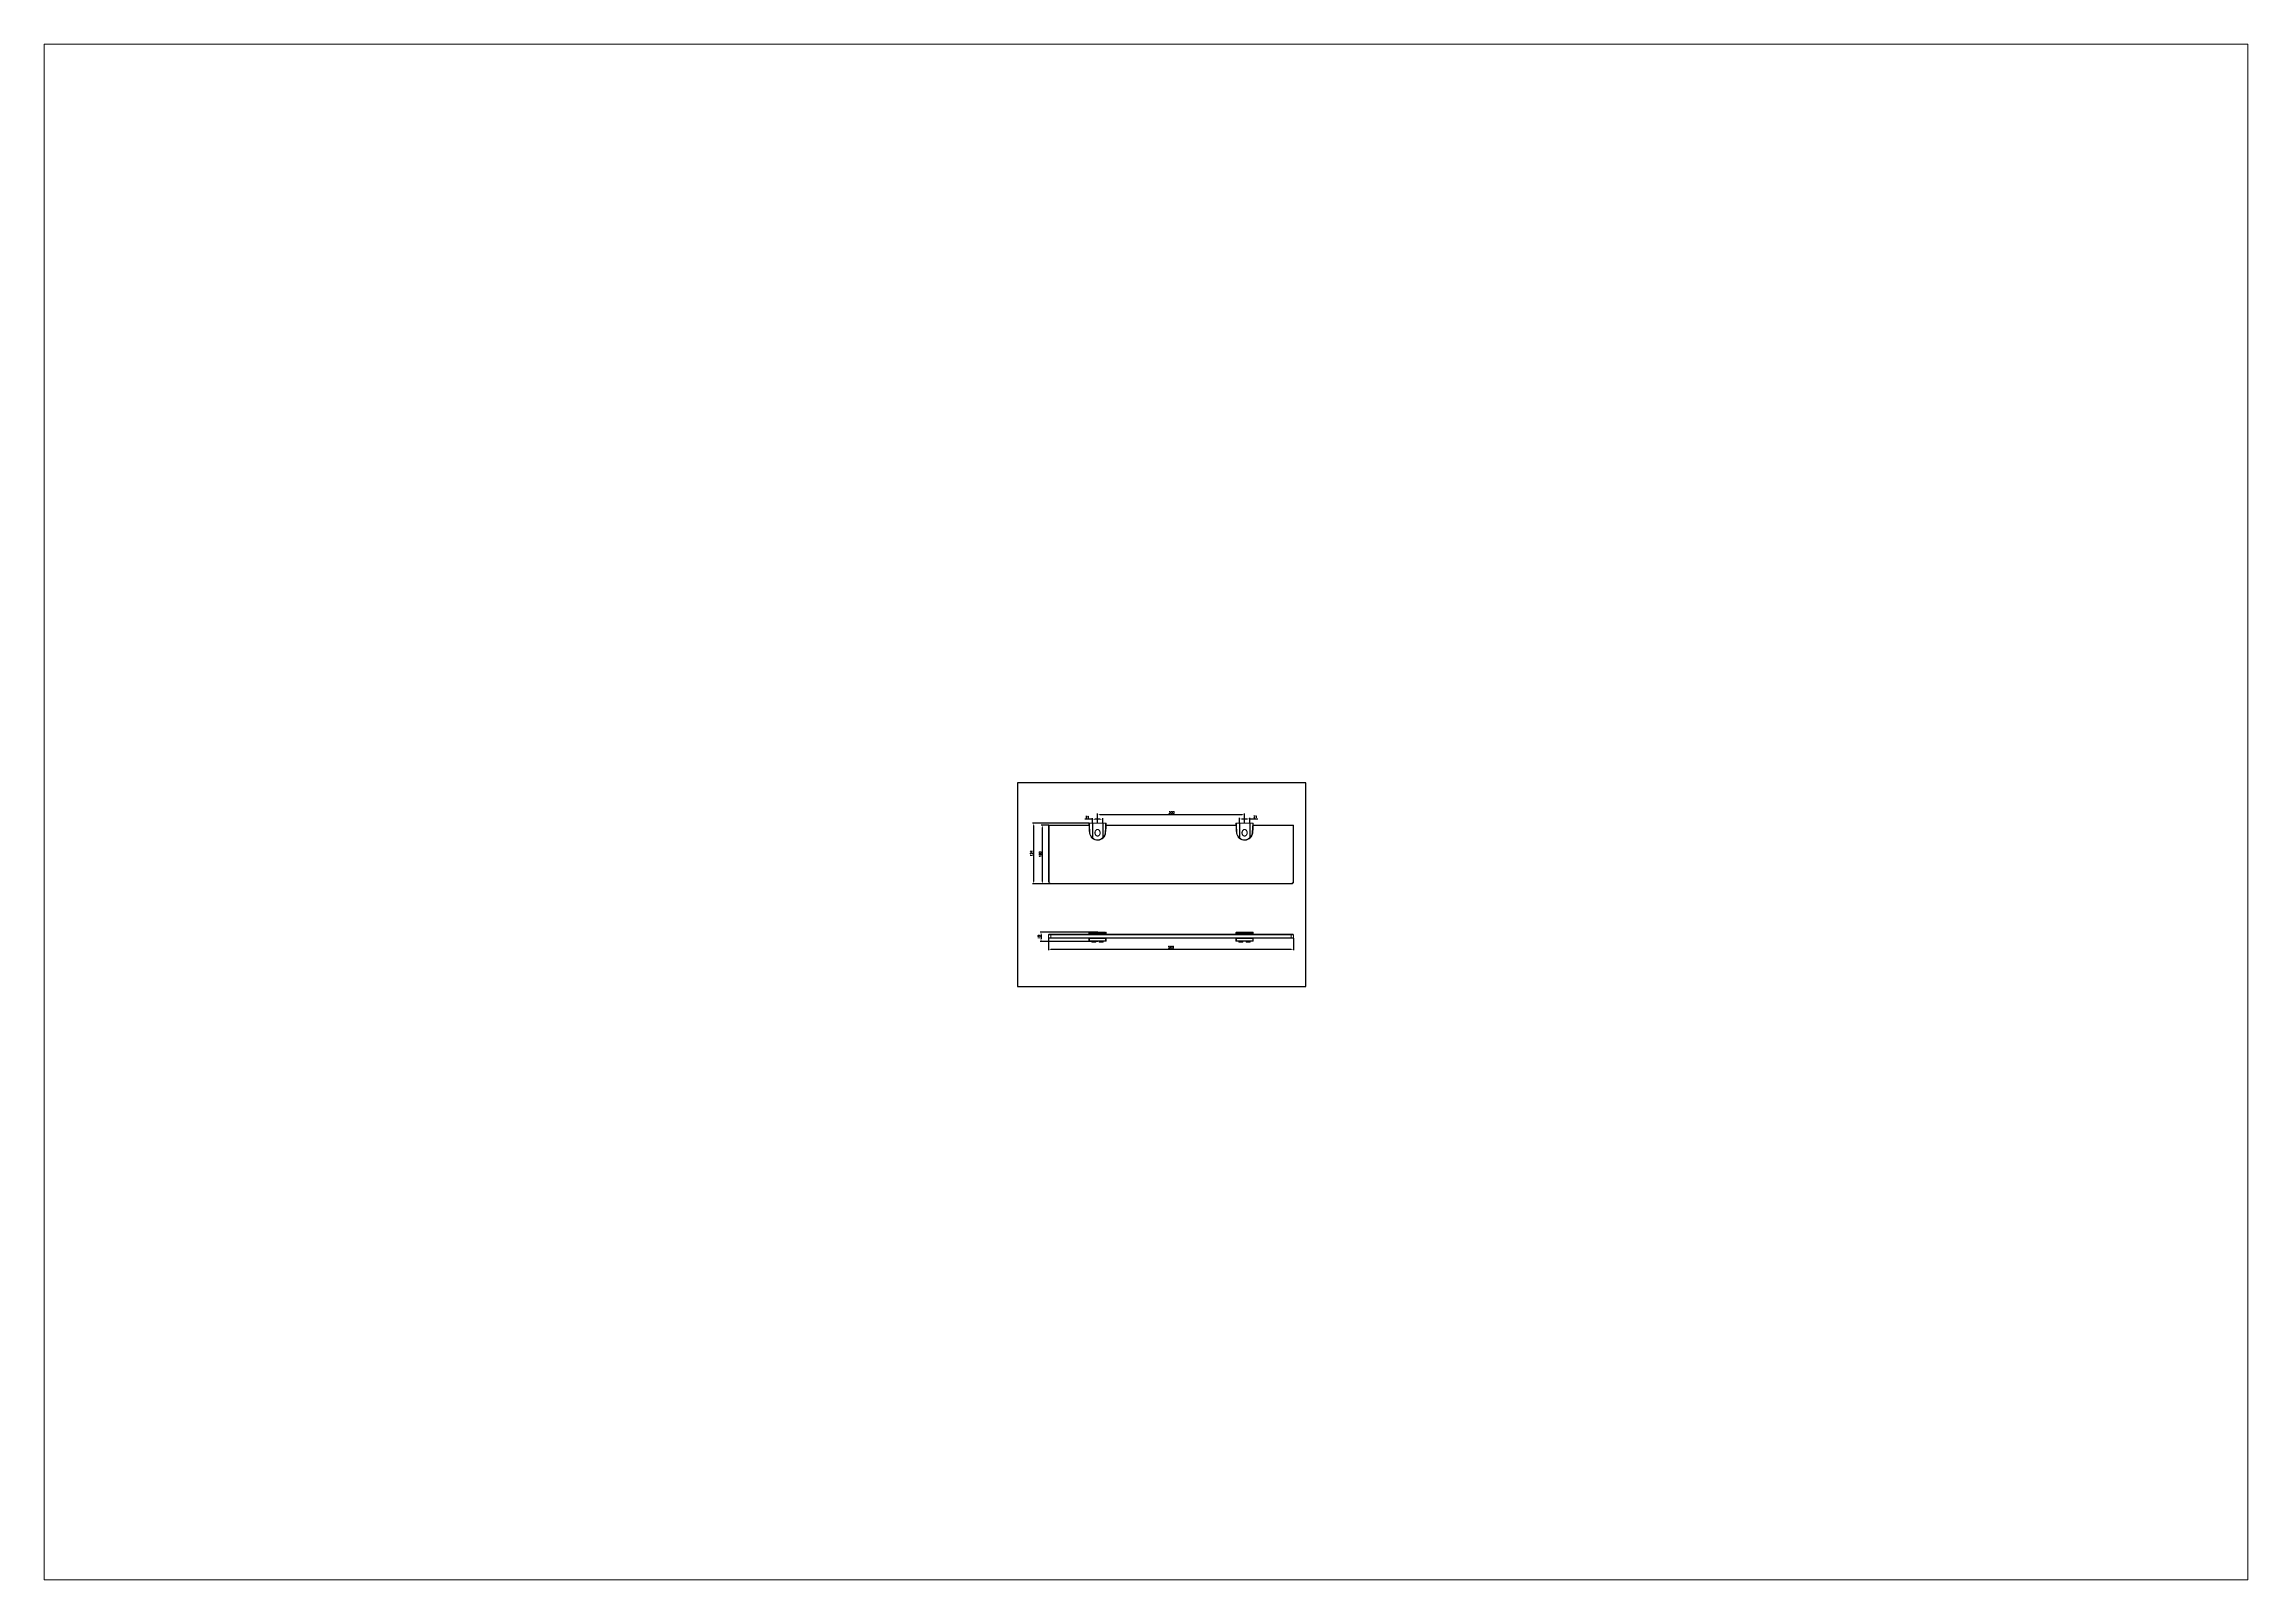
# Paper-space layout '배치1' of a CAD drawing. Extents: x 1.13 to 10.18, y 0.79 to 7.09.
# The model-space entities are those that its viewports show. They can reach past a viewport. Long polylines and large blocks are cut down to what shows.
import ezdxf

# ---------------------------------------------------------------- set-up
doc = ezdxf.new("R2010")
doc.units = 0
doc.header["$LTSCALE"] = 23.1
doc.header["$MEASUREMENT"] = 0
doc.linetypes.add('CENTER', pattern=[0.6, 0.375, -0.075, 0.075, -0.075])
doc.layers.get('0').update_dxf_attribs({"linetype": 'CONTINUOUS'})
doc.layers.get('Defpoints').update_dxf_attribs({"linetype": 'CONTINUOUS'})
doc.styles.get("Standard").update_dxf_attribs({"font": 'txt.shx', "bigfont": 'whgtxt.shx'})
doc.dimstyles.get("Standard").update_dxf_attribs({"dimtxt": 2.5, "dimasz": 0.18, "dimexe": 0.18, "dimexo": 0.0625, "dimgap": 0.09, "dimtad": 0, "dimtih": 1, "dimtoh": 1, "dimdec": 4, "dimzin": 0, "dimdsep": 46, "dimtxsty": 'Standard', "dimcen": 0.09, "dimadec": 0, "dimazin": 0, "dimtp": 0.001, "dimtm": 0.001, "dimtfac": 1, "dimtdec": 4, "dimtofl": 0, "dimtmove": 0, "dimatfit": 0, "dimfxl": 0, "dimtolj": 1, "dimtzin": 0, "dimarcsym": 0})

# ---------------------------------------------------------------- blocks, each defined once
blk = doc.blocks.new('*D23')
at = {"color": 2, "lineweight": -2, "transparency": 16777216}
for p, q in [((-13.2, 338.1), (-28.3, 338.1)), ((-13.2, 330.3), (-13.2, 340.1)), ((2.8, 338.1), (-8.2, 338.1)), ((7.8, 330.3), (7.8, 340.1))]:
    blk.add_line(p, q, dxfattribs=at)
at = {"color": 2, "transparency": 16777216}
for points in [[(-8.2, 338.9), (-8.2, 337.3), (-13.2, 338.1)], [(2.8, 338.9), (2.8, 337.3), (7.8, 338.1)]]:
    blk.add_solid(points, dxfattribs=at)
at = {"layer": 'Defpoints', "color": 0, "transparency": 16777216}
for p in [(-13.2, 329.7), (7.8, 338.1), (7.8, 329.7)]:
    blk.add_point(p, dxfattribs=at)
at = {"color": 2, "transparency": 16777216, "insert": (-23.2, 342.4), "char_height": 4.6, "attachment_point": 5}
blk.add_mtext('\\A1;21', dxfattribs=at)
blk = doc.blocks.new('*D24')
at = {"color": 2, "lineweight": -2, "transparency": 16777216}
for p, q in [((-102.7, 95.8), (-102.7, 70.9)), ((397.3, 95.8), (397.3, 70.9)), ((-97.7, 72.9), (392.3, 72.9))]:
    blk.add_line(p, q, dxfattribs=at)
at = {"color": 2, "transparency": 16777216}
for points in [[(-97.7, 73.7), (-97.7, 72), (-102.7, 72.9)], [(392.3, 73.7), (392.3, 72), (397.3, 72.9)]]:
    blk.add_solid(points, dxfattribs=at)
at = {"layer": 'Defpoints', "color": 0, "transparency": 16777216}
for p in [(-102.7, 96.4), (397.3, 96.4), (397.3, 72.9)]:
    blk.add_point(p, dxfattribs=at)
at = {"color": 2, "transparency": 16777216, "insert": (147.3, 77.2), "char_height": 4.6, "attachment_point": 5}
blk.add_mtext('\\A1;500', dxfattribs=at)
blk = doc.blocks.new('*D25')
at = {"color": 2, "lineweight": -2, "transparency": 16777216}
for p, q in [((-19.8, 330.3), (-135.5, 330.3)), ((-133.5, 325.3), (-133.5, 211.3)), ((-93.3, 206.3), (-135.5, 206.3))]:
    blk.add_line(p, q, dxfattribs=at)
at = {"color": 2, "transparency": 16777216}
for points in [[(-134.3, 325.3), (-132.6, 325.3), (-133.5, 330.3)], [(-134.3, 211.3), (-132.6, 211.3), (-133.5, 206.3)]]:
    blk.add_solid(points, dxfattribs=at)
at = {"layer": 'Defpoints', "color": 0, "transparency": 16777216}
for p in [(-19.2, 330.3), (-133.5, 206.3), (-92.7, 206.3)]:
    blk.add_point(p, dxfattribs=at)
at = {"color": 2, "transparency": 16777216, "insert": (-137.8, 268.3), "char_height": 4.6, "attachment_point": 5, "rotation": 90}
blk.add_mtext('\\A1;124', dxfattribs=at)
blk = doc.blocks.new('*D26')
at = {"color": 2, "lineweight": -2, "transparency": 16777216}
for p, q in [((-102.3, 326.3), (-117.5, 326.3)), ((-115.5, 321.3), (-115.5, 211.3)), ((-93.3, 206.3), (-117.5, 206.3))]:
    blk.add_line(p, q, dxfattribs=at)
at = {"color": 2, "transparency": 16777216}
for points in [[(-116.3, 321.3), (-114.6, 321.3), (-115.5, 326.3)], [(-116.3, 211.3), (-114.6, 211.3), (-115.5, 206.3)]]:
    blk.add_solid(points, dxfattribs=at)
at = {"layer": 'Defpoints', "color": 0, "transparency": 16777216}
for p in [(-101.7, 326.3), (-115.5, 206.3), (-92.7, 206.3)]:
    blk.add_point(p, dxfattribs=at)
at = {"color": 2, "transparency": 16777216, "insert": (-119.8, 266.3), "char_height": 4.6, "attachment_point": 5, "rotation": 90}
blk.add_mtext('\\A1;120', dxfattribs=at)
blk = doc.blocks.new('*D27')
at = {"color": 2, "lineweight": -2, "transparency": 16777216}
for p, q in [((-1.8, 107.7), (-120, 107.7)), ((-118, 102.7), (-118, 94)), ((-1.9, 89), (-120, 89))]:
    blk.add_line(p, q, dxfattribs=at)
at = {"color": 2, "transparency": 16777216}
for points in [[(-118.9, 102.7), (-117.2, 102.7), (-118, 107.7)], [(-118.9, 94), (-117.2, 94), (-118, 89)]]:
    blk.add_solid(points, dxfattribs=at)
at = {"layer": 'Defpoints', "color": 0, "transparency": 16777216}
for p in [(-1.2, 107.7), (-118, 89), (-1.3, 89)]:
    blk.add_point(p, dxfattribs=at)
at = {"color": 2, "transparency": 16777216, "insert": (-122.3, 98.3), "char_height": 4.6, "attachment_point": 5, "rotation": 90}
blk.add_mtext('\\A1;19', dxfattribs=at)
blk = doc.blocks.new('*D28')
at = {"color": 2, "lineweight": -2, "transparency": 16777216}
for p, q in [((286.8, 330.3), (286.8, 340.8)), ((291.8, 338.8), (302.8, 338.8)), ((307.8, 330.3), (307.8, 340.8)), ((307.8, 338.8), (324.6, 338.8))]:
    blk.add_line(p, q, dxfattribs=at)
at = {"color": 2, "transparency": 16777216}
for points in [[(291.8, 339.6), (291.8, 338), (286.8, 338.8)], [(302.8, 339.6), (302.8, 338), (307.8, 338.8)]]:
    blk.add_solid(points, dxfattribs=at)
at = {"layer": 'Defpoints', "color": 0, "transparency": 16777216}
for p in [(286.8, 329.7), (307.8, 338.8), (307.8, 329.7)]:
    blk.add_point(p, dxfattribs=at)
at = {"color": 2, "transparency": 16777216, "insert": (319.5, 343.1), "char_height": 4.6, "attachment_point": 5}
blk.add_mtext('\\A1;21', dxfattribs=at)
blk = doc.blocks.new('*D29')
at = {"color": 2, "lineweight": -2, "transparency": 16777216}
for p, q in [((-2.7, 330.9), (-2.7, 349.7)), ((2.3, 347.7), (292.3, 347.7)), ((297.3, 330.9), (297.3, 349.7))]:
    blk.add_line(p, q, dxfattribs=at)
at = {"color": 2, "transparency": 16777216}
for points in [[(2.3, 348.5), (2.3, 346.9), (-2.7, 347.7)], [(292.3, 348.5), (292.3, 346.9), (297.3, 347.7)]]:
    blk.add_solid(points, dxfattribs=at)
at = {"layer": 'Defpoints', "color": 0, "transparency": 16777216}
for p in [(-2.7, 330.3), (297.3, 347.7), (297.3, 330.3)]:
    blk.add_point(p, dxfattribs=at)
at = {"color": 2, "transparency": 16777216, "insert": (148.4, 352), "char_height": 4.6, "attachment_point": 5}
blk.add_mtext('\\A1;300', dxfattribs=at)
blk = doc.blocks.new('A$C799D01EE')
at = {"color": 7, "linetype": 'Continuous', "lineweight": 15}
for points, knots in [([(13, 0.4), (13, 0.7), (13.1, 1.1), (13.3, 1.7), (13.4, 1.8), (13.6, 2.2), (13.7, 2.3), (14, 2.8), (14.3, 3.1), (14.9, 3.6), (15.2, 3.9), (15.8, 4.3), (16.2, 4.4), (16.9, 4.7), (17.2, 4.9), (18, 5.1), (18.4, 5.1), (19.1, 5.2), (19.5, 5.3), (20.3, 5.3), (20.7, 5.2), (21.4, 5.1), (21.8, 5.1), (22.5, 4.8), (22.9, 4.7), (23.6, 4.4), (23.9, 4.2), (24.4, 3.8), (24.5, 3.7), (24.8, 3.4), (25, 3.3), (25.4, 2.9), (25.6, 2.6), (25.9, 2.1), (26, 1.9), (26.1, 1.5), (26.2, 1.4), (26.3, 1), (26.3, 0.8), (26.4, 0.4), (26.4, 0.2), (26.4, -0.4), (26.3, -0.7), (26.1, -1.5), (26, -1.9), (25.7, -2.4), (25.6, -2.5), (25.4, -2.8), (25.2, -3), (24.9, -3.4), (24.6, -3.7), (23.9, -4.1), (23.6, -4.3), (22.9, -4.7), (22.6, -4.8), (21.8, -5.1), (21.4, -5.1), (20.7, -5.2), (20.3, -5.3), (19.5, -5.3), (19.1, -5.2), (18.4, -5.1), (18, -5.1), (17.2, -4.9), (16.9, -4.7), (16.2, -4.4), (15.8, -4.3), (15.2, -3.9), (14.9, -3.6), (14.3, -3.1), (14, -2.8), (13.6, -2.2), (13.4, -1.9), (13.1, -1.1), (13, -0.7), (13, -0.4)], [0, 0, 0, 0, 0.03125, 0.03125, 0.046875, 0.046875, 0.0625, 0.0625, 0.09375, 0.09375, 0.125, 0.125, 0.15625, 0.15625, 0.1875, 0.1875, 0.21875, 0.21875, 0.25, 0.25, 0.28125, 0.28125, 0.3125, 0.3125, 0.34375, 0.34375, 0.375, 0.375, 0.390625, 0.390625, 0.40625, 0.40625, 0.4375, 0.4375, 0.453125, 0.453125, 0.46875, 0.46875, 0.484375, 0.484375, 0.5, 0.5, 0.53125, 0.53125, 0.5625, 0.5625, 0.578125, 0.578125, 0.59375, 0.59375, 0.625, 0.625, 0.65625, 0.65625, 0.6875, 0.6875, 0.71875, 0.71875, 0.75, 0.75, 0.78125, 0.78125, 0.8125, 0.8125, 0.84375, 0.84375, 0.875, 0.875, 0.90625, 0.90625, 0.9375, 0.9375, 0.96875, 0.96875, 1, 1, 1, 1]), ([(13, -0.4), (13.1, -0.7), (13.2, -1.1), (13.5, -1.8), (13.6, -2.2), (14.1, -2.8), (14.3, -3.1), (14.9, -3.6), (15.2, -3.8), (15.9, -4.2), (16.2, -4.4), (16.9, -4.7), (17.3, -4.8), (18, -5), (18.4, -5), (19.1, -5.1), (19.5, -5.2), (20.3, -5.2), (20.7, -5.2), (21.4, -5), (21.8, -5), (22.5, -4.7), (22.9, -4.6), (23.6, -4.3), (23.9, -4.1), (24.5, -3.6), (24.8, -3.4), (25.2, -3), (25.3, -2.8), (25.5, -2.5), (25.6, -2.3), (25.9, -1.8), (26.1, -1.5), (26.3, -0.7), (26.3, -0.4), (26.3, 0.2), (26.3, 0.4), (26.2, 0.8), (26.2, 1), (26, 1.5), (25.9, 1.9), (25.5, 2.5), (25.3, 2.8), (24.9, 3.3), (24.8, 3.4), (24.5, 3.6), (24.3, 3.8), (23.9, 4.1), (23.5, 4.3), (22.8, 4.6), (22.5, 4.8), (21.8, 5), (21.4, 5.1), (20.6, 5.2), (20.3, 5.2), (19.5, 5.2), (19.1, 5.1), (18.4, 5), (18, 5), (17.3, 4.8), (16.9, 4.7), (16.2, 4.4), (15.9, 4.2), (15.2, 3.8), (14.9, 3.6), (14.3, 3.1), (14.1, 2.8), (13.7, 2.3), (13.6, 2.1), (13.5, 1.8), (13.4, 1.6), (13.2, 1.1), (13.1, 0.7), (13, 0.4)], [0, 0, 0, 0, 0.03125, 0.03125, 0.0625, 0.0625, 0.09375, 0.09375, 0.125, 0.125, 0.15625, 0.15625, 0.1875, 0.1875, 0.21875, 0.21875, 0.25, 0.25, 0.28125, 0.28125, 0.3125, 0.3125, 0.34375, 0.34375, 0.375, 0.375, 0.40625, 0.40625, 0.421875, 0.421875, 0.4375, 0.4375, 0.46875, 0.46875, 0.5, 0.5, 0.515625, 0.515625, 0.53125, 0.53125, 0.5625, 0.5625, 0.59375, 0.59375, 0.609375, 0.609375, 0.625, 0.625, 0.65625, 0.65625, 0.6875, 0.6875, 0.71875, 0.71875, 0.75, 0.75, 0.78125, 0.78125, 0.8125, 0.8125, 0.84375, 0.84375, 0.875, 0.875, 0.90625, 0.90625, 0.9375, 0.9375, 0.953125, 0.953125, 0.96875, 0.96875, 1, 1, 1, 1])]:
    blk.add_open_spline(points, degree=3, knots=knots, dxfattribs=at)
blk = doc.blocks.new('A$C41BA2DAD')
blk.add_lwpolyline([(-103.2, -187.1), (386.8, -187.1), (386.8, 159.4), (-103.2, 159.4)], close=True)

msp = doc.modelspace()

# ---------------------------------------------------------------- linework, layer by layer
at = {"color": 7, "linetype": 'Continuous', "lineweight": 15}
for p, q in [((-102.176, 325.822), (-102.676, 325.322)), ((-102.676, 211.322), (-102.676, 325.322)), ((-101.676, 326.322), (-102.176, 325.822)), ((-101.676, 326.322), (-20.1, 326.322)), ((-20.176, 330.322), (-19.203, 330.322)), ((13.851, 330.322), (14.824, 330.322)), ((14.728, 326.322), (279.9, 326.322)), ((279.824, 330.322), (280.797, 330.322)), ((313.851, 330.322), (314.824, 330.322)), ((314.728, 326.322), (396.324, 326.322)), ((396.824, 325.822), (396.324, 326.322)), ((397.324, 325.322), (396.824, 325.822)), ((397.324, 325.322), (397.324, 211.322)), ((-19.206, 310.322), (-19.585, 314.713)), ((280.794, 310.322), (280.415, 314.713)), ((392.324, 206.322), (-97.676, 206.322)), ((-101.676, 103.426), (-102.676, 102.426)), ((-102.676, 96.426), (-102.676, 102.426)), ((-101.676, 95.426), (-102.676, 96.426)), ((-101.676, 103.426), (-97.676, 103.426)), ((-97.676, 95.426), (-101.676, 95.426)), ((-97.676, 103.426), (392.324, 103.426)), ((392.324, 95.426), (-97.676, 95.426)), ((-20.176, 106.454), (-20.176, 103.426)), ((-20.176, 95.426), (-20.176, 90.398)), ((-19.843, 103.931), (-19.843, 103.426)), ((-19.827, 104.431), (-15.723, 104.431)), ((-15.723, 95.422), (-19.827, 95.422)), ((-18.616, 107.454), (-18.46, 107.455)), ((-14.176, 104.428), (-12.176, 104.428)), ((-10.629, 104.431), (4.264, 104.431)), ((11.384, 104.431), (14.475, 104.431)), ((12.887, 107.455), (13.071, 107.455)), ((14.491, 103.426), (14.491, 103.931)), ((14.824, 106.454), (14.824, 103.426)), ((14.824, 95.426), (14.824, 90.398)), ((279.824, 106.454), (279.824, 103.426)), ((279.824, 95.426), (279.824, 90.398)), ((280.157, 103.931), (280.157, 103.426)), ((280.173, 104.431), (284.277, 104.431)), ((281.384, 107.454), (281.54, 107.455)), ((281.54, 107.455), (281.761, 107.455)), ((285.824, 104.428), (287.824, 104.428)), ((289.371, 104.431), (304.264, 104.431)), ((311.384, 104.431), (314.475, 104.431)), ((312.887, 107.455), (313.071, 107.455)), ((314.491, 103.426), (314.491, 103.931)), ((314.824, 106.454), (314.824, 103.426)), ((314.824, 95.426), (314.824, 90.398)), ((392.324, 103.426), (396.324, 103.426)), ((396.324, 95.426), (392.324, 95.426)), ((397.324, 102.426), (396.324, 103.426)), ((397.324, 96.426), (396.324, 95.426)), ((397.324, 102.426), (397.324, 96.426)), ((-18.458, 89.398), (-18.616, 89.398)), ((-18.239, 89.398), (-18.458, 89.398)), ((12.525, 89.383), (12.569, 89.383)), ((13.071, 89.398), (12.887, 89.398)), ((281.542, 89.398), (281.384, 89.398)), ((281.761, 89.398), (281.542, 89.398)), ((313.071, 89.398), (312.887, 89.398))]:
    msp.add_line(p, q, dxfattribs=at)
at = {"color": 2, "linetype": 'Continuous', "lineweight": 15}
for p, q in [((-101.676, 325.322), (-102.176, 325.822)), ((-20.081, 325.322), (-101.676, 325.322)), ((-101.676, 325.322), (-101.676, 211.322)), ((279.919, 325.322), (14.704, 325.322)), ((396.324, 325.322), (314.704, 325.322)), ((396.324, 325.322), (396.824, 325.822)), ((396.324, 211.322), (396.324, 325.322)), ((-18.616, 314.787), (-18.239, 310.416)), ((281.384, 314.787), (281.761, 310.416)), ((-101.676, 211.322), (-102.676, 211.322)), ((-97.676, 206.322), (-97.676, 207.322)), ((-97.676, 207.322), (392.324, 207.322)), ((392.324, 206.322), (392.324, 207.322)), ((397.324, 211.322), (396.324, 211.322)), ((-97.676, 102.426), (-102.676, 102.426)), ((-102.676, 96.426), (-97.676, 96.426)), ((-97.676, 102.426), (-97.676, 103.426)), ((-97.676, 102.426), (-97.676, 96.426)), ((392.324, 102.426), (-97.676, 102.426)), ((-97.676, 96.426), (392.324, 96.426)), ((-97.676, 95.426), (-97.676, 96.426)), ((-19.843, 103.931), (-20.143, 103.931)), ((-20.143, 103.426), (-20.143, 103.931)), ((-16.229, 103.931), (-19.843, 103.931)), ((-19.206, 106.455), (-19.585, 106.455)), ((-19.585, 90.398), (-19.206, 90.397)), ((-19.206, 106.455), (-19.206, 104.866)), ((-19.206, 94.987), (-19.206, 90.397)), ((-18.46, 107.455), (-18.239, 107.455)), ((-14.176, 104.282), (-14.176, 104.428)), ((-12.176, 104.282), (-14.176, 104.282)), ((-14.176, 104.282), (-14.176, 103.426)), ((-14.176, 95.425), (-14.176, 95.426)), ((-13.676, 95.425), (-14.176, 95.425)), ((-13.676, 95.426), (-13.676, 95.244)), ((-12.176, 104.282), (-12.176, 104.428)), ((-12.176, 104.282), (-12.176, 103.426)), ((4.474, 103.931), (-10.123, 103.931)), ((-6.676, 95.244), (-6.676, 95.426)), ((1.324, 95.422), (-6.676, 95.422)), ((1.324, 95.426), (1.324, 95.244)), ((8.324, 95.244), (8.324, 95.426)), ((14.491, 103.931), (11.174, 103.931)), ((14.475, 95.422), (11.384, 95.422)), ((13.854, 106.455), (13.854, 104.866)), ((13.854, 94.987), (13.854, 90.397)), ((14.791, 103.931), (14.491, 103.931)), ((14.791, 103.931), (14.791, 103.426)), ((280.157, 103.931), (279.857, 103.931)), ((279.857, 103.426), (279.857, 103.931)), ((283.771, 103.931), (280.157, 103.931)), ((284.277, 95.422), (280.173, 95.422)), ((280.794, 106.455), (280.415, 106.455)), ((280.415, 90.398), (280.794, 90.397)), ((280.794, 106.455), (280.794, 104.866)), ((280.794, 94.987), (280.794, 90.397)), ((285.824, 104.282), (285.824, 104.428)), ((287.824, 104.282), (285.824, 104.282)), ((285.824, 104.282), (285.824, 103.426)), ((285.824, 95.425), (285.824, 95.426)), ((286.324, 95.425), (285.824, 95.425)), ((286.324, 95.426), (286.324, 95.244)), ((287.824, 104.282), (287.824, 104.428)), ((287.824, 104.282), (287.824, 103.426)), ((304.474, 103.931), (289.877, 103.931)), ((293.324, 95.244), (293.324, 95.426)), ((301.324, 95.422), (293.324, 95.422)), ((301.324, 95.426), (301.324, 95.244)), ((308.324, 95.244), (308.324, 95.426)), ((314.491, 103.931), (311.174, 103.931)), ((314.475, 95.422), (311.384, 95.422)), ((313.854, 106.455), (313.854, 104.866)), ((313.854, 94.987), (313.854, 90.397)), ((314.791, 103.931), (314.491, 103.931)), ((314.791, 103.931), (314.791, 103.426)), ((392.324, 102.426), (392.324, 103.426)), ((392.324, 96.426), (392.324, 102.426)), ((397.324, 102.426), (392.324, 102.426)), ((392.324, 96.426), (392.324, 95.426)), ((392.324, 96.426), (397.324, 96.426)), ((-18.649, 89.385), (-18.57, 89.389)), ((-18.458, 89.398), (-17.92, 89.385)), ((-17.92, 89.383), (-17.877, 89.383)), ((-14.094, 89.296), (-17.149, 89.346)), ((-15.224, 89.318), (-14.484, 89.302)), ((-14.484, 89.301), (-13.764, 89.288)), ((-14.176, 89.134), (-14.176, 88.719)), ((-14.176, 88.134), (-14.176, 87.719)), ((-9.151, 87.426), (-13.678, 87.426)), ((-9.151, 87.426), (-6.176, 87.426)), ((-6.176, 88.219), (-6.176, 88.634)), ((-6.176, 87.426), (-6.176, 87.634)), ((-0.051, 89.185), (-5.298, 89.195)), ((-0.062, 89.182), (0.844, 89.187)), ((0.824, 89.134), (0.824, 88.719)), ((0.824, 88.134), (0.824, 87.719)), ((5.849, 87.426), (1.322, 87.426)), ((5.849, 87.426), (8.824, 87.426)), ((8.824, 88.219), (8.824, 88.634)), ((8.824, 87.426), (8.824, 87.634)), ((11.797, 89.346), (9.347, 89.311)), ((12.568, 89.386), (13.342, 89.404)), ((281.351, 89.385), (281.43, 89.389)), ((281.542, 89.398), (282.08, 89.385)), ((282.08, 89.383), (282.123, 89.383)), ((285.835, 89.297), (282.851, 89.346)), ((284.776, 89.318), (285.516, 89.302)), ((285.516, 89.301), (285.835, 89.295)), ((285.824, 89.134), (285.824, 88.719)), ((285.824, 88.134), (285.824, 87.719)), ((290.849, 87.426), (286.322, 87.426)), ((290.849, 87.426), (293.824, 87.426)), ((293.824, 88.219), (293.824, 88.634)), ((293.824, 87.426), (293.824, 87.634)), ((299.949, 89.185), (294.702, 89.195)), ((299.939, 89.182), (300.844, 89.187)), ((300.824, 89.134), (300.824, 88.719)), ((300.824, 88.134), (300.824, 87.719)), ((305.849, 87.426), (301.322, 87.426)), ((305.849, 87.426), (308.824, 87.426)), ((308.824, 88.219), (308.824, 88.634)), ((308.824, 87.426), (308.824, 87.634)), ((311.797, 89.346), (309.347, 89.311)), ((312.525, 89.383), (312.569, 89.383)), ((312.568, 89.386), (313.342, 89.404))]:
    msp.add_line(p, q, dxfattribs=at)
at = {"color": 1, "linetype": 'CENTER'}
for p, q in [((-13.176, 329.722), (-13.176, 299.062)), ((7.824, 329.722), (7.824, 299.062)), ((286.824, 329.722), (286.824, 299.062)), ((307.824, 329.722), (307.824, 299.062))]:
    msp.add_line(p, q, dxfattribs=at)
at = {"color": 7, "linetype": 'Continuous', "lineweight": 15, "flags": 128}
for points in [[(-19.585, 314.713), (-20.028, 322.512), (-20.176, 330.322)], [(-20.137, 326.322), (-20.141, 326.498), (-20.142, 326.598), (-20.143, 326.616)], [(14.824, 330.322), (14.587, 320.431), (13.854, 310.322)], [(280.415, 314.713), (279.972, 322.512), (279.824, 330.322)], [(279.863, 326.322), (279.859, 326.498), (279.858, 326.598), (279.857, 326.616)], [(314.824, 330.322), (314.587, 320.431), (313.854, 310.322)], [(-19.203, 107.454), (-19.056, 107.454), (-18.616, 107.454)], [(-15.788, 104.262), (-15.765, 104.368), (-15.737, 104.423), (-15.725, 104.431), (-15.723, 104.431)], [(-15.723, 104.431), (-15.717, 104.431), (-14.176, 104.428)], [(-12.176, 104.428), (-11.004, 104.43), (-10.629, 104.431)], [(-10.564, 104.262), (-10.587, 104.368), (-10.615, 104.424), (-10.627, 104.431), (-10.629, 104.431)], [(4.264, 104.431), (4.518, 104.38), (4.58, 104.334), (4.619, 104.266), (4.623, 104.198), (4.603, 104.124), (4.543, 104.016), (4.474, 103.931)], [(11.174, 103.931), (11.082, 104.051), (11.037, 104.147), (11.024, 104.222), (11.037, 104.289), (11.084, 104.349), (11.192, 104.405), (11.384, 104.431)], [(13.421, 107.454), (13.616, 107.454), (13.851, 107.454)], [(280.797, 107.454), (280.944, 107.454), (281.384, 107.454)], [(284.212, 104.262), (284.235, 104.368), (284.263, 104.423), (284.275, 104.431), (284.277, 104.431)], [(284.277, 104.431), (284.283, 104.431), (285.824, 104.428)], [(287.824, 104.428), (288.996, 104.43), (289.371, 104.431)], [(289.436, 104.262), (289.413, 104.368), (289.385, 104.424), (289.373, 104.431), (289.371, 104.431)], [(304.264, 104.431), (304.518, 104.38), (304.58, 104.334), (304.619, 104.266), (304.623, 104.198), (304.603, 104.124), (304.543, 104.016), (304.474, 103.931)], [(311.174, 103.931), (311.082, 104.051), (311.037, 104.147), (311.024, 104.222), (311.037, 104.289), (311.084, 104.349), (311.192, 104.405), (311.384, 104.431)], [(313.421, 107.454), (313.616, 107.454), (313.851, 107.454)], [(-18.616, 89.398), (-19.056, 89.399), (-19.203, 89.399)], [(-3.562, 89.395), (-4.746, 89.395), (-7.319, 89.395), (-9.761, 89.394), (-12, 89.395), (-13.976, 89.395), (-15.629, 89.396), (-16.917, 89.396), (-17.78, 89.397), (-18.239, 89.398)], [(12.887, 89.398), (12.566, 89.397), (11.762, 89.397), (10.552, 89.396), (8.963, 89.395), (7.046, 89.395), (4.85, 89.394), (2.443, 89.395), (-1.231, 89.395), (-2.163, 89.395), (-3.096, 89.395), (-3.562, 89.395)], [(13.851, 89.399), (13.616, 89.399), (13.421, 89.398)], [(281.384, 89.398), (280.944, 89.399), (280.797, 89.399)], [(296.438, 89.395), (295.254, 89.395), (292.681, 89.395), (290.239, 89.394), (288, 89.395), (286.024, 89.395), (284.371, 89.396), (283.083, 89.396), (282.22, 89.397), (281.761, 89.398)], [(312.887, 89.398), (312.566, 89.397), (311.762, 89.397), (310.552, 89.396), (308.963, 89.395), (307.046, 89.395), (304.85, 89.394), (302.443, 89.395), (298.769, 89.395), (297.837, 89.395), (296.904, 89.395), (296.438, 89.395)], [(313.851, 89.399), (313.616, 89.399), (313.421, 89.398)]]:
    msp.add_lwpolyline(points, dxfattribs=at)
at = {"color": 2, "linetype": 'Continuous', "lineweight": 15, "flags": 128}
for points in [[(-19.203, 330.322), (-19.056, 322.549), (-18.616, 314.787)], [(12.887, 310.416), (13.616, 320.478), (13.851, 330.322)], [(280.797, 330.322), (280.944, 322.549), (281.384, 314.787)], [(312.887, 310.416), (313.616, 320.478), (313.851, 330.322)], [(-19.585, 314.713), (-19.567, 314.714), (-19.512, 314.719), (-19.423, 314.725), (-19.303, 314.735), (-19.157, 314.746), (-18.989, 314.758), (-18.807, 314.772), (-18.616, 314.787)], [(-19.206, 310.322), (-19.187, 310.324), (-19.133, 310.329), (-19.044, 310.338), (-18.924, 310.349), (-18.778, 310.363), (-18.611, 310.38), (-18.429, 310.397), (-18.239, 310.416)], [(-1.648, 295.354), (-1.649, 295.372), (-1.653, 295.427), (-1.658, 295.515), (-1.666, 295.635), (-1.675, 295.781), (-1.685, 295.948), (-1.697, 296.13), (-1.708, 296.321)], [(13.854, 310.322), (13.835, 310.324), (13.781, 310.329), (13.692, 310.338), (13.572, 310.349), (13.426, 310.363), (13.259, 310.38), (13.077, 310.397), (12.887, 310.416)], [(280.415, 314.713), (280.433, 314.714), (280.488, 314.719), (280.577, 314.725), (280.697, 314.735), (280.843, 314.746), (281.011, 314.758), (281.193, 314.772), (281.384, 314.787)], [(280.794, 310.322), (280.813, 310.324), (280.867, 310.329), (280.956, 310.338), (281.076, 310.349), (281.222, 310.363), (281.389, 310.38), (281.571, 310.397), (281.761, 310.416)], [(298.352, 295.354), (298.351, 295.372), (298.347, 295.427), (298.342, 295.515), (298.334, 295.635), (298.325, 295.781), (298.315, 295.948), (298.303, 296.13), (298.292, 296.321)], [(313.854, 310.322), (313.835, 310.324), (313.781, 310.329), (313.692, 310.338), (313.572, 310.349), (313.426, 310.363), (313.259, 310.38), (313.077, 310.397), (312.887, 310.416)], [(-19.585, 106.455), (-20.028, 106.454), (-20.176, 106.454)], [(-20.176, 90.398), (-20.028, 90.398), (-19.585, 90.398)], [(-1.648, 106.458), (-2.461, 106.458), (-2.867, 106.458), (-3.272, 106.458), (-4.875, 106.458), (-7.607, 106.459), (-10.2, 106.459), (-12.578, 106.458), (-14.676, 106.458), (-16.432, 106.457), (-17.8, 106.457), (-18.718, 106.456), (-19.206, 106.455)], [(-19.206, 90.397), (-18.718, 90.397), (-17.8, 90.396), (-16.432, 90.395), (-14.676, 90.395), (-12.578, 90.394), (-10.2, 90.394), (-7.607, 90.394), (-4.875, 90.394), (-3.617, 90.395)], [(-18.239, 107.455), (-17.78, 107.456), (-16.917, 107.456), (-15.629, 107.457), (-13.976, 107.458), (-12, 107.458), (-9.761, 107.458), (-7.319, 107.458), (-4.746, 107.458), (-3.237, 107.458), (-2.855, 107.458), (-2.474, 107.458), (-1.708, 107.458)], [(-14.176, 95.425), (-15.717, 95.422), (-15.723, 95.422)], [(-3.617, 90.395), (-3.122, 90.395), (-2.131, 90.395), (-1.142, 90.395), (2.76, 90.394), (5.317, 90.394), (7.648, 90.394), (9.684, 90.395), (11.372, 90.395), (12.658, 90.396), (13.512, 90.397), (13.854, 90.397)], [(-1.708, 107.458), (-0.77, 107.458), (2.914, 107.458), (5.286, 107.458), (7.434, 107.458), (9.292, 107.457), (10.813, 107.457), (11.947, 107.456), (12.67, 107.455), (12.887, 107.455)], [(13.854, 106.455), (13.623, 106.456), (12.855, 106.456), (11.649, 106.457), (10.034, 106.458), (8.06, 106.458), (5.779, 106.459), (3.261, 106.459), (-0.652, 106.458), (-1.648, 106.458)], [(14.824, 106.454), (14.587, 106.454), (13.854, 106.455)], [(13.854, 90.397), (14.587, 90.398), (14.824, 90.398)], [(280.415, 106.455), (279.972, 106.454), (279.824, 106.454)], [(279.824, 90.398), (279.972, 90.398), (280.415, 90.398)], [(298.352, 106.458), (297.539, 106.458), (297.133, 106.458), (296.728, 106.458), (295.125, 106.458), (292.393, 106.459), (289.8, 106.459), (287.422, 106.458), (285.324, 106.458), (283.568, 106.457), (282.2, 106.457), (281.282, 106.456), (280.794, 106.455)], [(280.794, 90.397), (281.282, 90.397), (282.2, 90.396), (283.568, 90.395), (285.324, 90.395), (287.422, 90.394), (289.8, 90.394), (292.393, 90.394), (295.125, 90.394), (296.383, 90.395)], [(281.761, 107.455), (282.22, 107.456), (283.083, 107.456), (284.371, 107.457), (286.024, 107.458), (288, 107.458), (290.239, 107.458), (292.681, 107.458), (295.254, 107.458), (296.763, 107.458), (297.145, 107.458), (297.526, 107.458), (298.292, 107.458)], [(285.824, 95.425), (284.283, 95.422), (284.277, 95.422)], [(296.383, 90.395), (296.878, 90.395), (297.869, 90.395), (298.858, 90.395), (302.76, 90.394), (305.317, 90.394), (307.648, 90.394), (309.684, 90.395), (311.372, 90.395), (312.658, 90.396), (313.512, 90.397), (313.854, 90.397)], [(298.292, 107.458), (299.23, 107.458), (302.914, 107.458), (305.286, 107.458), (307.434, 107.458), (309.292, 107.457), (310.813, 107.457), (311.947, 107.456), (312.67, 107.455), (312.887, 107.455)], [(313.854, 106.455), (313.623, 106.456), (312.855, 106.456), (311.649, 106.457), (310.034, 106.458), (308.06, 106.458), (305.779, 106.459), (303.261, 106.459), (299.348, 106.458), (298.352, 106.458)], [(314.824, 106.454), (314.587, 106.454), (313.854, 106.455)], [(313.854, 90.397), (314.587, 90.398), (314.824, 90.398)], [(-17.877, 89.383), (-17.748, 89.381), (-17.465, 89.374), (-17.058, 89.364), (-16.577, 89.352), (-16.075, 89.339), (-15.608, 89.328), (-15.224, 89.318)], [(-13.826, 89.341), (-13.913, 89.29), (-14.168, 89.143)], [(-14.168, 88.71), (-13.913, 88.562), (-13.678, 88.426)], [(-13.659, 88.437), (-13.913, 88.29), (-14.168, 88.143)], [(-14.168, 87.71), (-13.913, 87.562), (-13.659, 87.415)], [(-8.626, 89.308), (-9.155, 89.319), (-9.507, 89.332), (-9.717, 89.345), (-9.764, 89.357), (-9.643, 89.368), (-9.367, 89.375), (-8.965, 89.378), (-8.877, 89.378)], [(-8.877, 89.378), (-6.716, 89.378), (-4.461, 89.379), (-3.318, 89.379), (-2.172, 89.379), (-1.028, 89.379), (1.297, 89.378), (3.525, 89.378)], [(-5.291, 89.242), (-6.995, 89.278), (-8.626, 89.308)], [(-6.693, 87.915), (-6.438, 88.062), (-6.184, 88.21)], [(-6.692, 88.915), (-6.438, 89.062), (-6.184, 89.21)], [(-6.184, 88.643), (-6.439, 88.79), (-6.674, 88.926)], [(-6.184, 87.643), (-6.438, 87.79), (-6.674, 87.926)], [(-3.975, 89.178), (-1.32, 89.177), (0.197, 89.186)], [(3.274, 89.308), (1.265, 89.271), (-0.061, 89.242)], [(0.832, 88.71), (1.087, 88.562), (1.322, 88.426)], [(1.341, 88.437), (1.087, 88.29), (0.832, 88.143)], [(0.832, 87.71), (1.087, 87.562), (1.341, 87.415)], [(3.525, 89.378), (4.002, 89.375), (4.285, 89.368), (4.411, 89.358), (4.367, 89.345), (4.16, 89.332), (3.813, 89.319), (3.366, 89.309), (3.274, 89.308)], [(8.307, 87.915), (8.562, 88.062), (8.816, 88.21)], [(8.308, 88.915), (8.562, 89.062), (8.816, 89.21)], [(8.816, 88.643), (8.561, 88.79), (8.326, 88.926)], [(8.816, 87.643), (8.562, 87.79), (8.326, 87.926)], [(9.872, 89.318), (10.253, 89.328), (10.722, 89.339), (11.224, 89.352), (11.704, 89.364), (12.108, 89.374), (12.393, 89.381), (12.525, 89.383)], [(282.123, 89.383), (282.252, 89.381), (282.535, 89.374), (282.942, 89.364), (283.423, 89.352), (283.925, 89.339), (284.392, 89.328), (284.776, 89.318)], [(286.174, 89.341), (286.087, 89.29), (285.832, 89.143)], [(285.832, 88.71), (286.087, 88.562), (286.322, 88.426)], [(286.341, 88.437), (286.087, 88.29), (285.832, 88.143)], [(285.832, 87.71), (286.087, 87.562), (286.341, 87.415)], [(291.374, 89.308), (290.845, 89.319), (290.493, 89.332), (290.283, 89.345), (290.236, 89.357), (290.357, 89.368), (290.633, 89.375), (291.035, 89.378), (291.123, 89.378)], [(291.123, 89.378), (293.284, 89.378), (295.539, 89.379), (296.682, 89.379), (297.828, 89.379), (298.972, 89.379), (301.297, 89.378), (303.525, 89.378)], [(294.709, 89.242), (293.005, 89.278), (291.374, 89.308)], [(293.307, 88.915), (293.562, 89.062), (293.816, 89.21)], [(293.307, 87.915), (293.562, 88.062), (293.816, 88.21)], [(293.816, 88.643), (293.561, 88.79), (293.326, 88.926)], [(293.816, 87.643), (293.562, 87.79), (293.326, 87.926)], [(296.025, 89.178), (298.68, 89.177), (300.197, 89.186)], [(303.274, 89.308), (301.265, 89.271), (299.939, 89.242)], [(300.832, 88.71), (301.087, 88.562), (301.322, 88.426)], [(301.341, 88.437), (301.087, 88.29), (300.832, 88.143)], [(300.832, 87.71), (301.087, 87.562), (301.341, 87.415)], [(303.525, 89.378), (304.002, 89.375), (304.285, 89.368), (304.411, 89.358), (304.367, 89.345), (304.16, 89.332), (303.813, 89.319), (303.365, 89.309), (303.274, 89.308)], [(308.307, 88.915), (308.562, 89.062), (308.816, 89.21)], [(308.307, 87.915), (308.562, 88.062), (308.816, 88.21)], [(308.816, 88.643), (308.561, 88.79), (308.326, 88.926)], [(308.816, 87.643), (308.562, 87.79), (308.326, 87.926)], [(309.872, 89.318), (310.253, 89.328), (310.722, 89.339), (311.224, 89.352), (311.704, 89.364), (312.108, 89.374), (312.393, 89.381), (312.525, 89.383)]]:
    msp.add_lwpolyline(points, dxfattribs=at)
at = {"color": 7, "linetype": 'Continuous', "lineweight": 15}
for centre, radius, start, end in [((-134.678, 329.266), 149.493, 358.871439, 358.984377), ((125.389, 330.023), 189.432, 358.880448, 358.969574), ((-2.676, 311.929), 16.608, 185.555142, 273.547464), ((-2.676, 311.929), 16.608, 273.547487, 354.444833), ((297.324, 311.929), 16.608, 185.55516, 273.547493), ((297.324, 311.929), 16.608, 273.547546, 354.444829), ((-97.676, 211.322), 5, 180, 270), ((392.324, 211.322), 5, 270, 0), ((-19.176, 106.454), 1, 91.569683, 180), ((-19.176, 90.398), 1, 180, 268.430317), ((-15.955, 104.058), 3.89, 174.509102, 181.882203), ((-2.654, -453.623), 561.299, 88.366794, 91.613602), ((-14.176, 99.926), 4.5, 117.145055, 128.942441), ((-16.417, 104.641), 0.735, 284.84352, 328.92304), ((-9.924, 104.656), 0.752, 211.581853, 254.651586), ((-12.176, 99.926), 4.5, 51.057559, 62.854945), ((7.824, 100.926), 4.5, 138.11543, 146.251011), ((7.824, 625.731), 521.312, 269.60869, 270.39131), ((7.824, 100.926), 4.5, 33.748989, 41.88457), ((13.916, 106.68), 0.872, 6.689972, 71.29863), ((13.924, 90.209), 0.898, 287.690806, 11.861305), ((10.583, 104.058), 3.91, 358.136693, 5.472003), ((13.824, 106.454), 1, 0, 18.974986), ((280.824, 106.454), 1, 91.569683, 180), ((280.824, 90.398), 1, 180, 268.430317), ((284.052, 104.058), 3.897, 174.515824, 181.87548), ((297.346, -453.623), 561.299, 88.366794, 91.613602), ((285.824, 99.926), 4.5, 117.145055, 128.942441), ((283.583, 104.641), 0.735, 284.838883, 328.927677), ((290.076, 104.656), 0.752, 211.590496, 254.642944), ((287.824, 99.926), 4.5, 51.057559, 62.854945), ((307.824, 100.926), 4.5, 138.11543, 146.251011), ((307.824, 625.731), 521.312, 269.60869, 270.39131), ((307.824, 100.926), 4.5, 33.748989, 41.88457), ((313.916, 106.68), 0.872, 6.693194, 71.293984), ((313.924, 90.209), 0.898, 287.692817, 11.860519), ((310.596, 104.058), 3.897, 358.12438, 5.484316), ((313.824, 106.454), 1, 0, 18.974986)]:
    msp.add_arc(centre, radius, start, end, dxfattribs=at)
at = {"color": 2, "linetype": 'Continuous', "lineweight": 15}
for centre, radius, start, end in [((-2.676, 311.927), 15.636, 185.545943, 273.546885), ((-2.678, 311.929), 15.639, 273.556562, 354.44655), ((297.324, 311.927), 15.636, 185.54588, 273.546896), ((297.322, 311.929), 15.639, 273.556642, 354.446411), ((-97.676, 211.322), 4, 180, 270), ((392.324, 211.322), 4, 270, 0), ((-11.795, 104.166), 8.351, 176.124205, 181.615637), ((-17.423, 95.384), 2.717, 179.108297, 185.535181), ((-19.827, 104.731), 0.3, 180.004689, 245.617264), ((-19.827, 95.122), 0.3, 90.016157, 179.994921), ((-19.827, 104.731), 0.3, 245.615396, 269.989655), ((-18.587, 106.456), 0.999, 91.688612, 180.079265), ((-18.587, 90.397), 0.999, 179.920695, 268.312282), ((-18.208, 106.458), 0.998, 91.779064, 180.129724), ((-18.906, 104.865), 0.3, 179.923025, 269.809003), ((-18.906, 94.987), 0.3, 90.190852, 180.07699), ((-18.208, 90.395), 0.998, 179.87025, 268.22091), ((-14.077, 30.62), 73.662, 90.07702, 91.33075), ((-12.258, 32.015), 72.267, 88.657148, 89.935094), ((1.158, 90.156), 4.781, 177.138758, 189.157078), ((-6.03, 106.697), 4.388, 356.882963, 9.986691), ((12.856, 106.458), 0.998, 359.87025, 88.221845), ((12.856, 90.395), 0.998, 271.778182, 0.129777), ((13.554, 104.865), 0.3, 270.190997, 0.076975), ((13.554, 94.987), 0.3, 359.92301, 89.809148), ((14.475, 104.731), 0.3, 270.017575, 359.993455), ((14.475, 95.122), 0.3, 67.148207, 89.987521), ((14.475, 95.122), 0.3, 0.007896, 67.14543), ((3.244, 104.103), 11.548, 359.143705, 3.11432), ((11.776, 95.399), 3.012, 354.732217, 0.529075), ((288.201, 104.166), 8.347, 176.123898, 181.618077), ((282.577, 95.384), 2.717, 179.108297, 185.535181), ((280.173, 104.731), 0.3, 180.008398, 245.613555), ((280.173, 95.122), 0.3, 90.017777, 179.993302), ((280.173, 104.731), 0.3, 245.618015, 269.987037), ((281.413, 106.456), 0.999, 91.687707, 180.07929), ((281.413, 90.397), 0.999, 179.920695, 268.312282), ((281.792, 106.458), 0.998, 91.778155, 180.12975), ((281.094, 104.865), 0.3, 179.923025, 269.809003), ((281.094, 94.987), 0.3, 90.190852, 180.07699), ((281.792, 90.395), 0.998, 179.870223, 268.221818), ((285.923, 30.62), 73.662, 90.077007, 91.33075), ((287.742, 32.018), 72.264, 88.657123, 89.93512), ((301.158, 90.156), 4.781, 177.138758, 189.157078), ((293.97, 106.697), 4.388, 356.883763, 9.987593), ((312.856, 106.458), 0.998, 359.870276, 88.220936), ((312.856, 90.395), 0.998, 271.77909, 0.12975), ((313.554, 104.865), 0.3, 270.190997, 0.076975), ((313.554, 94.987), 0.3, 359.92301, 89.809148), ((314.475, 104.731), 0.3, 270.015955, 359.995074), ((314.475, 95.122), 0.3, 67.145427, 89.990301), ((314.475, 95.122), 0.3, 0.004641, 67.148685), ((303.216, 104.102), 11.577, 359.149656, 3.110502), ((311.782, 95.398), 3.006, 354.726505, 0.534787), ((-10.179, 392.754), 303.488, 268.400686, 268.683989), ((-9.052, 76.393), 12.986, 88.986657, 92.754354), ((-3.959, 345.615), 256.438, 269.501107, 269.996416), ((-5.306, 89.579), 0.337, 272.553011, 322.654193), ((-2.676, 221.272), 132.056, 268.865506, 271.134494), ((-2.606, 614.803), 525.627, 269.850797, 270.277387), ((-0.046, 89.579), 0.337, 217.345687, 267.444169), ((3.728, 77.534), 11.845, 87.142732, 91.033684), ((-2.627, 630.051), 540.877, 271.209104, 271.32417), ((3.415, 448.264), 359.015, 271.337902, 271.577388), ((289.826, 392.94), 303.674, 268.400773, 268.683902), ((290.948, 76.393), 12.986, 88.986674, 92.754337), ((296.049, 348.003), 258.826, 269.497323, 269.994775), ((294.694, 89.579), 0.337, 272.555922, 322.654057), ((297.324, 221.272), 132.056, 268.865505, 271.134495), ((297.394, 614.809), 525.634, 269.850798, 270.277385), ((299.954, 89.579), 0.337, 217.345551, 267.447079), ((303.728, 77.535), 11.845, 87.14268, 91.033703), ((296.374, 674.2), 585.037, 271.207077, 271.322056), ((303.415, 448.264), 359.015, 271.337902, 271.577388)]:
    msp.add_arc(centre, radius, start, end, dxfattribs=at)
for centre, major_axis, ratio, start_param, end_param in [((186.428, 104.691), (206.604, 0), 0.0087142, 3.04463723, 3.11981229), ((186.428, 95.161), (206.604, 0), 0.0087142, 3.16337302, 3.23854808), ((-2.676, 104.852), (16.608, 0), 0.00856923, 0.09695543, 3.04463723), ((-2.676, 95.001), (16.608, 0), 0.00856923, 3.23854808, 6.18622988), ((-10.176, 95.261), (4, 0), 0.00872687, 2.63623214, 6.78854582), ((4.824, 95.261), (4, 0), 0.00872687, 2.63623214, 6.78854582), ((-191.78, 104.691), (206.604, 0), 0.0087142, 0.02178036, 0.09695543), ((-191.78, 95.161), (206.604, 0), 0.0087142, 6.18622988, 6.26140494), ((486.428, 104.691), (206.604, 0), 0.0087142, 3.04463723, 3.11981229), ((486.428, 95.161), (206.604, 0), 0.0087142, 3.16337302, 3.23854808), ((297.324, 104.852), (16.608, 0), 0.00856923, 0.09695543, 3.04463723), ((297.324, 95.001), (16.608, 0), 0.00856923, 3.23854808, 6.18622988), ((289.824, 95.261), (4, 0), 0.00872687, 2.63623214, 6.78854582), ((304.824, 95.261), (4, 0), 0.00872687, 2.63623214, 6.78854582), ((108.22, 104.691), (206.604, 0), 0.0087142, 0.02178036, 0.09695543), ((108.22, 95.161), (206.604, 0), 0.0087142, 6.18622988, 6.26140494)]:
    msp.add_ellipse(centre, major_axis=major_axis, ratio=ratio, start_param=start_param, end_param=end_param, dxfattribs=at)
at = {"color": 7, "linetype": 'Continuous', "lineweight": 15}
for centre, major_axis, start_param, end_param in [((186.428, 104.391), (206.304, 0), 3.04463723, 3.11981229), ((186.428, 95.461), (206.304, 0), 3.16337302, 3.23854808), ((-2.676, 104.552), (16.308, 0), 0.09695543, 3.04463723), ((-2.676, 95.301), (16.308, 0), 3.23854808, 6.18622988), ((-191.78, 104.391), (206.304, 0), 0.02178036, 0.09695543), ((-191.78, 95.461), (206.304, 0), 6.18622988, 6.26140494), ((486.428, 104.391), (206.304, 0), 3.04463723, 3.11981229), ((486.428, 95.461), (206.304, 0), 3.16337302, 3.23854808), ((297.324, 104.552), (16.308, 0), 0.09695543, 3.04463723), ((297.324, 95.301), (16.308, 0), 3.23854808, 6.18622988), ((108.22, 104.391), (206.304, 0), 0.02178036, 0.09695543), ((108.22, 95.461), (206.304, 0), 6.18622988, 6.26140494)]:
    msp.add_ellipse(centre, major_axis=major_axis, ratio=0.00872687, start_param=start_param, end_param=end_param, dxfattribs=at)
for points in [[(-19.203, 330.322), (-13.028, 330.322), (-2.01, 330.322), (9.008, 330.322), (13.851, 330.322)], [(280.797, 330.322), (286.972, 330.322), (297.99, 330.322), (309.008, 330.322), (313.851, 330.322)]]:
    msp.add_open_spline(points, degree=3, knots=[0, 0, 0, 0, 0.5604108, 1, 1, 1, 1], dxfattribs=at)
at = {"color": 2, "linetype": 'Continuous', "lineweight": 15}
for points, knots in [([(-14.094, 89.296), (-14.345, 89.302), (-14.989, 89.318), (-15.269, 89.335), (-14.883, 89.345), (-13.78, 89.343), (-12.121, 89.328), (-10.824, 89.31), (-10.176, 89.301)], [0, 0, 0, 0, 0.11341143, 0.29082867, 0.46823197, 0.64557029, 0.82279019, 1, 1, 1, 1]), ([(-6.476, 89.158), (-6.736, 89.135), (-7.247, 89.091), (-8.613, 89.034), (-10.175, 88.969), (-11.744, 88.904), (-13.088, 88.847), (-13.933, 88.779), (-14.276, 88.736), (-14.144, 88.712), (-14.125, 88.709)], [0, 0, 0, 0, 0.14198962, 0.27837478, 0.41913489, 0.5598963, 0.69628035, 0.83826998, 0.97663506, 1, 1, 1, 1]), ([(-6.176, 88.219), (-6.235, 88.199), (-6.355, 88.159), (-7.28, 88.091), (-8.604, 88.034), (-10.177, 87.969), (-11.743, 87.904), (-13.088, 87.847), (-13.933, 87.779), (-14.276, 87.736), (-14.144, 87.712), (-14.125, 87.709)], [0, 0, 0, 0, 0.12154383, 0.24627179, 0.36607661, 0.48972453, 0.61337359, 0.73317744, 0.8579054, 0.97944946, 1, 1, 1, 1]), ([(-14.176, 88.134), (-14.117, 88.154), (-13.997, 88.194), (-13.072, 88.262), (-11.748, 88.318), (-10.175, 88.384), (-8.609, 88.449), (-7.263, 88.505), (-6.419, 88.574), (-6.075, 88.617), (-6.208, 88.641), (-6.227, 88.644)], [0, 0, 0, 0, 0.12153253, 0.24624867, 0.36604118, 0.48967852, 0.61331472, 0.7331082, 0.85782434, 0.97935664, 1, 1, 1, 1]), ([(-6.73, 87.915), (-6.775, 87.899), (-6.877, 87.862), (-7.65, 87.798), (-8.802, 87.742), (-10.176, 87.676), (-11.548, 87.611), (-12.705, 87.555), (-13.512, 87.487), (-13.617, 87.446), (-13.669, 87.426)], [0, 0, 0, 0, 0.1041476, 0.23439436, 0.35949537, 0.48861438, 0.61773338, 0.74283439, 0.87308116, 1, 1, 1, 1]), ([(-6.73, 88.915), (-6.775, 88.899), (-6.877, 88.862), (-7.65, 88.798), (-8.803, 88.742), (-10.176, 88.676), (-11.549, 88.611), (-12.702, 88.555), (-13.475, 88.491), (-13.577, 88.454), (-13.622, 88.437)], [0, 0, 0, 0, 0.10660845, 0.23988868, 0.36790332, 0.50002952, 0.63215573, 0.76017036, 0.89345059, 1, 1, 1, 1]), ([(-10.176, 89.301), (-9.528, 89.291), (-8.231, 89.271), (-6.578, 89.238), (-5.484, 89.209), (-5.113, 89.19), (-5.384, 89.183), (-5.999, 89.187), (-6.221, 89.188)], [0, 0, 0, 0, 0.17965748, 0.35941076, 0.5392308, 0.71899238, 0.89866569, 1, 1, 1, 1]), ([(-9.151, 87.426), (-8.501, 87.452), (-7.351, 87.498), (-6.421, 87.573), (-6.075, 87.617), (-6.208, 87.641), (-6.227, 87.644)], [0, 0, 0, 0, 0.37755657, 0.66851647, 0.95204856, 1, 1, 1, 1]), ([(0.797, 89.188), (0.603, 89.187), (0.018, 89.183), (-0.237, 89.19), (0.133, 89.209), (1.228, 89.238), (2.88, 89.271), (4.176, 89.291), (4.824, 89.301)], [0, 0, 0, 0, 0.09036963, 0.27236948, 0.45440787, 0.63639586, 0.81822446, 1, 1, 1, 1]), ([(8.773, 89.209), (8.721, 89.192), (8.605, 89.155), (7.717, 89.091), (6.397, 89.034), (4.823, 88.969), (3.257, 88.904), (1.912, 88.847), (1.067, 88.779), (0.724, 88.736), (0.856, 88.712), (0.875, 88.709)], [0, 0, 0, 0, 0.10315576, 0.23049834, 0.35281458, 0.47905447, 0.60529553, 0.72761078, 0.85495336, 0.97904529, 1, 1, 1, 1]), ([(8.773, 88.209), (8.721, 88.192), (8.604, 88.155), (7.717, 88.091), (6.397, 88.034), (4.823, 87.969), (3.257, 87.904), (1.912, 87.847), (1.067, 87.779), (0.724, 87.736), (0.856, 87.712), (0.875, 87.709)], [0, 0, 0, 0, 0.1031225, 0.23046602, 0.35278317, 0.47902399, 0.60526599, 0.72758215, 0.85492566, 0.97901851, 1, 1, 1, 1]), ([(0.875, 89.144), (0.919, 89.161), (1.009, 89.194), (1.57, 89.231), (1.852, 89.249)], [0, 0, 0, 0, 0.49590751, 1, 1, 1, 1]), ([(0.875, 88.144), (0.927, 88.161), (1.044, 88.198), (1.931, 88.262), (3.251, 88.318), (4.826, 88.384), (6.391, 88.449), (7.737, 88.505), (8.581, 88.574), (8.925, 88.617), (8.792, 88.641), (8.773, 88.644)], [0, 0, 0, 0, 0.10309017, 0.23042454, 0.35273191, 0.47896484, 0.6051966, 0.72750496, 0.85483934, 0.97892304, 1, 1, 1, 1]), ([(8.27, 87.915), (8.225, 87.899), (8.123, 87.862), (7.35, 87.798), (6.198, 87.742), (4.824, 87.676), (3.452, 87.611), (2.295, 87.555), (1.488, 87.487), (1.383, 87.446), (1.331, 87.426)], [0, 0, 0, 0, 0.1041476, 0.23439436, 0.35949537, 0.48861438, 0.61773338, 0.74283439, 0.87308116, 1, 1, 1, 1]), ([(8.27, 88.915), (8.225, 88.899), (8.123, 88.862), (7.35, 88.798), (6.197, 88.742), (4.824, 88.676), (3.451, 88.611), (2.298, 88.555), (1.525, 88.491), (1.423, 88.454), (1.378, 88.437)], [0, 0, 0, 0, 0.10660845, 0.23988868, 0.36790332, 0.50002952, 0.63215573, 0.76017036, 0.89345059, 1, 1, 1, 1]), ([(4.824, 89.301), (5.472, 89.31), (6.769, 89.328), (8.43, 89.343), (9.533, 89.345), (9.916, 89.335), (9.646, 89.318), (9.021, 89.303), (8.788, 89.298)], [0, 0, 0, 0, 0.17862906, 0.3573396, 0.53612882, 0.71487704, 0.89353643, 1, 1, 1, 1]), ([(5.849, 87.426), (6.499, 87.452), (7.649, 87.498), (8.579, 87.573), (8.925, 87.617), (8.792, 87.641), (8.773, 87.644)], [0, 0, 0, 0, 0.37755657, 0.66851647, 0.95204856, 1, 1, 1, 1]), ([(285.835, 89.298), (285.612, 89.304), (284.997, 89.318), (284.733, 89.335), (285.116, 89.345), (286.22, 89.343), (287.879, 89.328), (289.176, 89.31), (289.824, 89.301)], [0, 0, 0, 0, 0.10280302, 0.28234301, 0.46186889, 0.64132929, 0.820671, 1, 1, 1, 1]), ([(293.773, 89.209), (293.721, 89.192), (293.604, 89.155), (292.717, 89.091), (291.397, 89.034), (289.823, 88.969), (288.257, 88.904), (286.912, 88.847), (286.067, 88.779), (285.724, 88.736), (285.856, 88.712), (285.875, 88.709)], [0, 0, 0, 0, 0.10315581, 0.23049844, 0.35281375, 0.47905487, 0.60529482, 0.72761112, 0.85495375, 0.97904551, 1, 1, 1, 1]), ([(293.773, 88.209), (293.721, 88.192), (293.604, 88.155), (292.717, 88.091), (291.397, 88.034), (289.823, 87.969), (288.257, 87.904), (286.912, 87.847), (286.067, 87.779), (285.724, 87.736), (285.856, 87.712), (285.875, 87.709)], [0, 0, 0, 0, 0.10312255, 0.23046613, 0.35278234, 0.47902439, 0.60526528, 0.72758248, 0.85492606, 0.97901873, 1, 1, 1, 1]), ([(285.824, 88.134), (285.883, 88.154), (286.003, 88.194), (286.928, 88.262), (288.252, 88.318), (289.825, 88.384), (291.391, 88.449), (292.737, 88.505), (293.581, 88.574), (293.925, 88.617), (293.792, 88.641), (293.773, 88.644)], [0, 0, 0, 0, 0.12153228, 0.24624839, 0.36604184, 0.48967801, 0.61331533, 0.7331078, 0.85782392, 0.97935642, 1, 1, 1, 1]), ([(293.27, 87.915), (293.225, 87.899), (293.123, 87.862), (292.35, 87.798), (291.198, 87.742), (289.824, 87.676), (288.452, 87.611), (287.295, 87.555), (286.488, 87.487), (286.383, 87.446), (286.331, 87.426)], [0, 0, 0, 0, 0.10414784, 0.23439457, 0.35949555, 0.48861452, 0.61773349, 0.74283446, 0.87308119, 1, 1, 1, 1]), ([(293.27, 88.915), (293.225, 88.899), (293.123, 88.862), (292.35, 88.798), (291.197, 88.742), (289.824, 88.676), (288.451, 88.611), (287.298, 88.555), (286.525, 88.491), (286.423, 88.454), (286.378, 88.437)], [0, 0, 0, 0, 0.10660845, 0.23988868, 0.36790332, 0.50002952, 0.63215573, 0.76017036, 0.89345059, 1, 1, 1, 1]), ([(289.824, 89.301), (290.472, 89.291), (291.769, 89.271), (293.422, 89.238), (294.516, 89.209), (294.887, 89.19), (294.616, 89.183), (294.001, 89.187), (293.779, 89.188)], [0, 0, 0, 0, 0.17965748, 0.35941076, 0.5392308, 0.71899238, 0.89866569, 1, 1, 1, 1]), ([(290.849, 87.426), (291.499, 87.452), (292.649, 87.498), (293.579, 87.573), (293.925, 87.617), (293.792, 87.641), (293.773, 87.644)], [0, 0, 0, 0, 0.37755637, 0.66851611, 0.95204858, 1, 1, 1, 1]), ([(300.797, 89.188), (300.603, 89.187), (300.018, 89.183), (299.763, 89.19), (300.133, 89.209), (301.228, 89.238), (302.88, 89.271), (304.176, 89.291), (304.824, 89.301)], [0, 0, 0, 0, 0.09036963, 0.27236948, 0.45440787, 0.63639586, 0.81822446, 1, 1, 1, 1]), ([(308.773, 89.209), (308.721, 89.192), (308.604, 89.155), (307.717, 89.091), (306.397, 89.034), (304.823, 88.969), (303.257, 88.904), (301.912, 88.847), (301.067, 88.779), (300.724, 88.736), (300.856, 88.712), (300.875, 88.709)], [0, 0, 0, 0, 0.10315581, 0.23049844, 0.35281375, 0.47905487, 0.60529482, 0.72761112, 0.85495375, 0.97904551, 1, 1, 1, 1]), ([(308.773, 88.209), (308.721, 88.192), (308.604, 88.155), (307.717, 88.091), (306.397, 88.034), (304.823, 87.969), (303.257, 87.904), (301.912, 87.847), (301.067, 87.779), (300.724, 87.736), (300.856, 87.712), (300.875, 87.709)], [0, 0, 0, 0, 0.10312255, 0.23046613, 0.35278234, 0.47902439, 0.60526528, 0.72758248, 0.85492606, 0.97901873, 1, 1, 1, 1]), ([(300.875, 89.144), (300.919, 89.161), (301.009, 89.194), (301.57, 89.231), (301.852, 89.249)], [0, 0, 0, 0, 0.49590751, 1, 1, 1, 1]), ([(300.875, 88.144), (300.927, 88.161), (301.044, 88.198), (301.931, 88.262), (303.251, 88.318), (304.826, 88.384), (306.391, 88.449), (307.737, 88.505), (308.581, 88.574), (308.925, 88.617), (308.792, 88.641), (308.773, 88.644)], [0, 0, 0, 0, 0.10309014, 0.23042449, 0.35273282, 0.47896455, 0.60519745, 0.7275048, 0.85483914, 0.97892304, 1, 1, 1, 1]), ([(308.27, 87.915), (308.225, 87.899), (308.123, 87.862), (307.35, 87.798), (306.198, 87.742), (304.824, 87.676), (303.452, 87.611), (302.295, 87.555), (301.488, 87.487), (301.383, 87.446), (301.331, 87.426)], [0, 0, 0, 0, 0.10414784, 0.23439457, 0.35949555, 0.48861452, 0.61773349, 0.74283446, 0.87308119, 1, 1, 1, 1]), ([(308.27, 88.915), (308.225, 88.899), (308.123, 88.862), (307.35, 88.798), (306.197, 88.742), (304.824, 88.676), (303.451, 88.611), (302.298, 88.555), (301.525, 88.491), (301.423, 88.454), (301.378, 88.437)], [0, 0, 0, 0, 0.10660845, 0.23988868, 0.36790332, 0.50002952, 0.63215573, 0.76017036, 0.89345059, 1, 1, 1, 1]), ([(304.824, 89.301), (305.472, 89.31), (306.769, 89.328), (308.43, 89.343), (309.533, 89.345), (309.916, 89.335), (309.646, 89.318), (309.021, 89.303), (308.788, 89.298)], [0, 0, 0, 0, 0.17862913, 0.35734088, 0.53612941, 0.71487769, 0.89353715, 1, 1, 1, 1]), ([(305.849, 87.426), (306.499, 87.452), (307.649, 87.498), (308.579, 87.573), (308.925, 87.617), (308.792, 87.641), (308.773, 87.644)], [0, 0, 0, 0, 0.37755637, 0.66851611, 0.95204858, 1, 1, 1, 1])]:
    msp.add_open_spline(points, degree=3, knots=knots, dxfattribs=at)
for points in [[(-14.176, 89.134), (-14.125, 89.144)], [(285.824, 89.134), (285.875, 89.144)]]:
    msp.add_open_spline(points, degree=1, dxfattribs=at)

# ---------------------------------------------------------------- block references
at = {"xscale": 1.2, "yscale": 1.2, "zscale": 1.2}
msp.add_blockref('A$C41BA2DAD', (-41.91, 221.414), dxfattribs=at)
at = {"rotation": 270}
for p in [(-2.676, 330.322), (297.324, 330.322)]:
    msp.add_blockref('A$C799D01EE', p, dxfattribs=at)

# ---------------------------------------------------------------- dimensions: what is measured, and where the dimension line sits
for base, p1, p2, override, picture, middle in [((-133.464, 206.322), (-19.203, 330.322), (-92.676, 206.322), {"dimscale": 2, "dimtxt": 2.3, "dimasz": 2.5, "dimexe": 1, "dimexo": 0.3, "dimgap": 1, "dimtad": 1, "dimtih": 0, "dimtoh": 0, "dimdec": 2, "dimlfac": 1, "dimzin": 8, "dimcen": 0, "dimclrd": 2, "dimclre": 2, "dimclrt": 2, "dimtp": 0.1, "dimtm": 0, "dimtfac": 0.5, "dimtdec": 2, "dimtofl": 1, "dimatfit": 3}, '*D25', (-137.764, 268.322)), ((-115.475, 206.322), (-101.676, 326.322), (-92.676, 206.322), {"dimscale": 2, "dimtxt": 2.3, "dimasz": 2.5, "dimexe": 1, "dimexo": 0.3, "dimgap": 1, "dimtad": 1, "dimtih": 0, "dimtoh": 0, "dimdec": 2, "dimlfac": 1, "dimzin": 8, "dimcen": 0, "dimclrd": 2, "dimclre": 2, "dimclrt": 2, "dimtp": 0.1, "dimtm": 0, "dimtfac": 0.5, "dimtdec": 2, "dimtofl": 1, "dimatfit": 3}, '*D26', (-119.775, 266.322)), ((-118.018, 88.969), (-1.239, 107.675), (-1.32, 88.969), {"dimscale": 2, "dimtxt": 2.3, "dimasz": 2.5, "dimexe": 1, "dimexo": 0.3, "dimgap": 1, "dimtad": 1, "dimtih": 0, "dimtoh": 0, "dimdec": 0, "dimlfac": 1, "dimzin": 8, "dimcen": 0, "dimclrd": 2, "dimclre": 2, "dimclrt": 2, "dimtp": 0.1, "dimtm": 0, "dimtfac": 0.5, "dimtdec": 2, "dimtofl": 1, "dimatfit": 3}, '*D27', (-122.318, 98.322))]:
    dim = msp.add_linear_dim(base=base, p1=p1, p2=p2, angle=90, dimstyle='Standard', override=override)
    dim.commit()
    dim.dimension.update_dxf_attribs({"geometry": picture, "text_midpoint": middle})
for base, p1, p2, override, picture, middle in [((7.824, 338.095), (-13.176, 329.722), (7.824, 329.722), {"dimscale": 2, "dimtxt": 2.3, "dimasz": 2.5, "dimexe": 1, "dimexo": 0.3, "dimgap": 1, "dimtad": 1, "dimtih": 0, "dimtoh": 0, "dimdec": 2, "dimlfac": 1, "dimzin": 8, "dimcen": 0, "dimclrd": 2, "dimclre": 2, "dimclrt": 2, "dimtp": 0.1, "dimtm": 0, "dimtfac": 0.5, "dimtdec": 2, "dimtofl": 1, "dimatfit": 3}, '*D23', (-23.243, 338.095)), ((297.324, 347.684), (-2.676, 330.322), (297.324, 330.322), {"dimscale": 2, "dimtxt": 2.3, "dimasz": 2.5, "dimexe": 1, "dimexo": 0.3, "dimgap": 1, "dimtad": 1, "dimtih": 0, "dimtoh": 0, "dimdec": 0, "dimcen": 0, "dimclrd": 2, "dimclre": 2, "dimclrt": 2, "dimtp": 0.1, "dimtm": 0, "dimtfac": 0.5, "dimtdec": 2, "dimatfit": 3}, '*D29', (148.394, 347.684)), ((307.824, 338.785), (286.824, 329.722), (307.824, 329.722), {"dimscale": 2, "dimtxt": 2.3, "dimasz": 2.5, "dimexe": 1, "dimexo": 0.3, "dimgap": 1, "dimtad": 1, "dimtih": 0, "dimtoh": 0, "dimdec": 2, "dimlfac": 1, "dimzin": 8, "dimcen": 0, "dimclrd": 2, "dimclre": 2, "dimclrt": 2, "dimtp": 0.1, "dimtm": 0, "dimtfac": 0.5, "dimtdec": 2, "dimtofl": 1, "dimatfit": 3}, '*D28', (319.491, 338.785))]:
    dim = msp.add_linear_dim(base=base, p1=p1, p2=p2, dimstyle='Standard', override=override)
    dim.commit()
    dim.dimension.update_dxf_attribs({"geometry": picture, "text_midpoint": middle, "dimtype": 160})
dim = msp.add_linear_dim(base=(397.324, 72.877), p1=(-102.676, 96.426), p2=(397.324, 96.426), dimstyle='Standard', override={"dimscale": 2, "dimtxt": 2.3, "dimasz": 2.5, "dimexe": 1, "dimexo": 0.3, "dimgap": 1, "dimtad": 1, "dimtih": 0, "dimtoh": 0, "dimdec": 2, "dimlfac": 1, "dimzin": 8, "dimcen": 0, "dimclrd": 2, "dimclre": 2, "dimclrt": 2, "dimtp": 0.1, "dimtm": 0, "dimtfac": 0.5, "dimtdec": 2, "dimtofl": 1, "dimatfit": 3})
dim.commit()
dim.dimension.update_dxf_attribs({"geometry": '*D24', "text_midpoint": (147.324, 77.177)})

psp = doc.layouts.new('배치1')

# ---------------------------------------------------------------- viewports
at = {"layer": '0'}
psp.add_viewport(center=(5.6538, 3.9404), size=(9.046, 6.304667), view_center_point=(96.216, 353.0098), view_height=3134.252057, dxfattribs=at)

doc.saveas('drawing.dxf')
